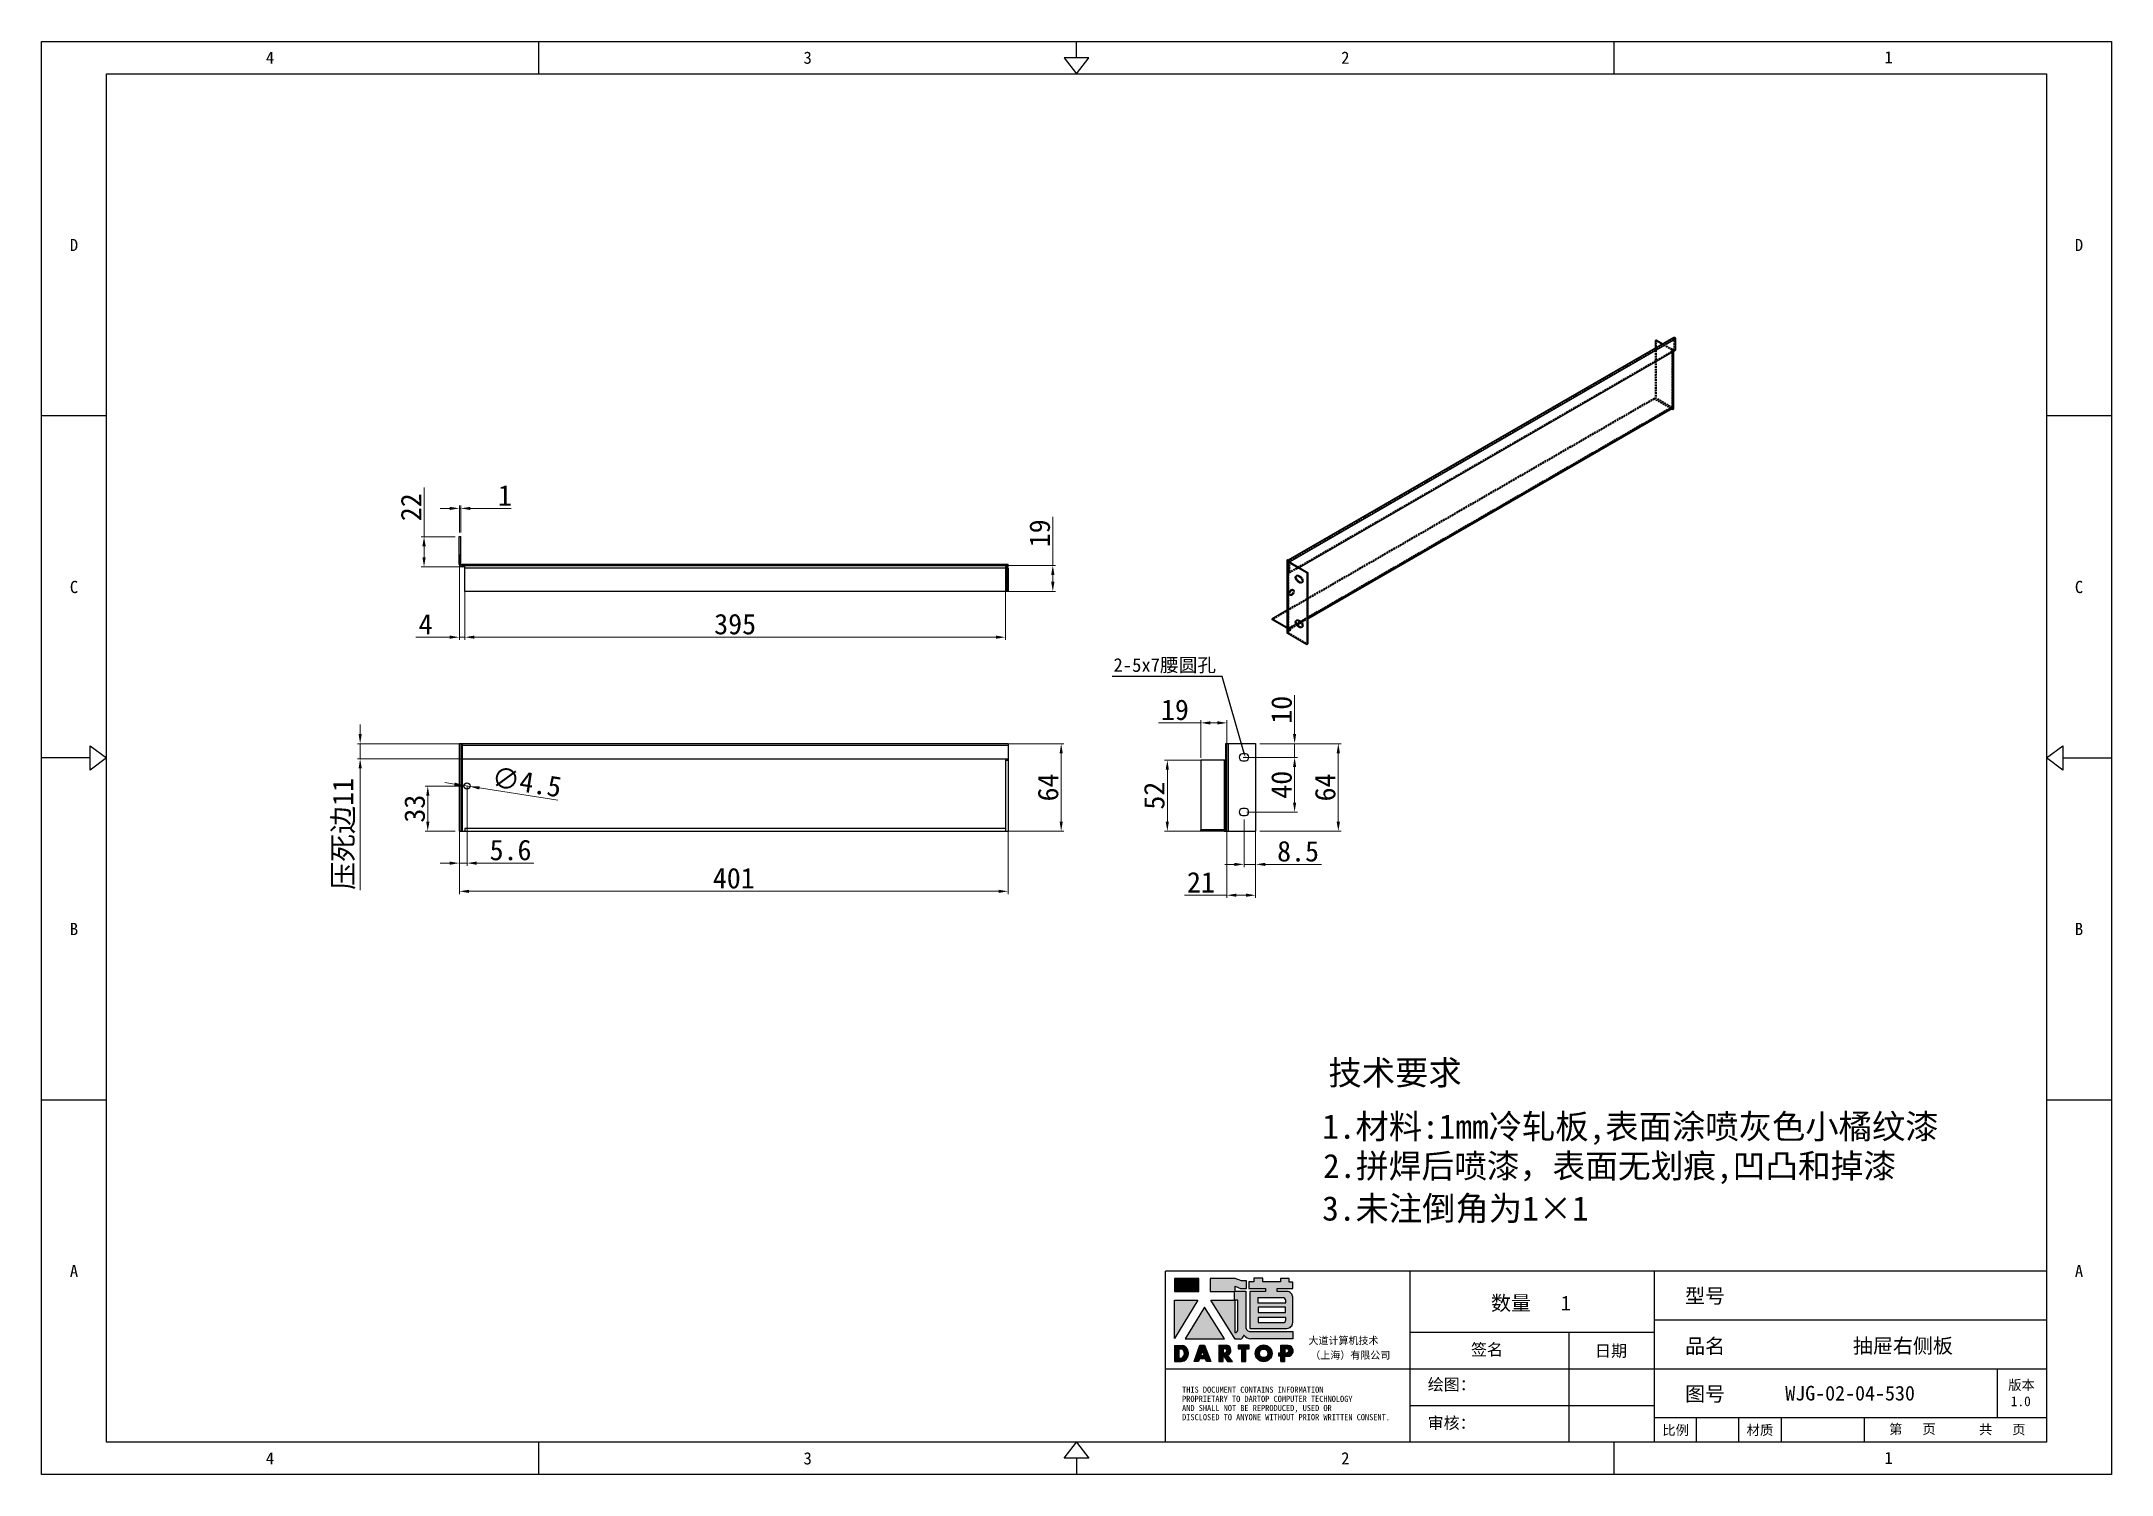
# Model space of a CAD drawing. Header units: millimetres. Extents: x 10653 to 40244, y 19163 to 29561.
# Drawn here: x 35261 to 36773, y 19564 to 20612 of the extents above; entities that cross this region are included whole.
import ezdxf
from ezdxf import colors
from ezdxf.entities.mleader import LeaderData, LeaderLine
from ezdxf.enums import TextEntityAlignment as Align
from ezdxf.math import Vec2, Vec3

# ---------------------------------------------------------------- set-up
doc = ezdxf.new("R2010")
doc.units = ezdxf.units.MM
doc.header["$PDSIZE"] = -1
doc.linetypes.add('HIDDEN', pattern=[1.905, 1.27, -0.635])
for name, color, linetype in [('02___PRT_ALL_AXES', 7, 'Continuous'), ('4', 7, 'Continuous'), ('DEFAULT_2', 8, 'HIDDEN'), ('print', 30, 'Continuous')]:
    doc.layers.add(name, color=color, linetype=linetype)
doc.layers.add('dim', color=2, linetype='Continuous', lineweight=9)
doc.styles.add('Dartop', font='')
doc.styles.add('hzHT', font='simhei.ttf')
doc.styles.get('Dartop').set_extended_font_data('FangSong_GB2312')
doc.dimstyles.new('3', dxfattribs={"dimtxt": 15, "dimasz": 7, "dimexe": 2, "dimexo": 3, "dimgap": 2, "dimtad": 1, "dimzin": 9, "dimdsep": 46, "dimtxsty": 'Standard', "dimcen": 1, "dimadec": 1, "dimazin": 2, "dimtfac": 0.5, "dimtmove": 0, "dimatfit": 3, "dimfxl": 0, "dimtolj": 1, "dimlwd": 9, "dimlwe": 9, "dimarcsym": 0})

msp = doc.modelspace()

# ---------------------------------------------------------------- texts
at = {"color": 0}
for s, height, style, p in [('4', 8.928, 'Dartop', (35427.632, 20599.727)), ('3', 8.928, 'Dartop', (35820.485, 20599.727)), ('2', 8.928, 'Dartop', (36213.338, 20599.727)), ('1', 8.928, 'Dartop', (36610.26, 20600.01)), ('D', 8.928, 'Dartop', (35284.431, 20462.824)), ('D', 8.928, 'Dartop', (36749.392, 20462.824)), ('C', 8.928, 'Dartop', (35284.431, 20212.827)), ('C', 8.928, 'Dartop', (36749.392, 20212.827)), ('B', 8.928, 'Dartop', (35284.431, 19962.829)), ('B', 8.928, 'Dartop', (36749.392, 19962.829)), ('A', 8.928, 'Dartop', (35284.431, 19712.832)), ('A', 8.928, 'Dartop', (36749.392, 19712.832)), ('数量   1', 10.7142, 'hzHT', (36348.904, 19689.418)), ('型号', 10.7142, 'hzHT', (36476.207, 19694.663)), ('品名', 10.7142, 'hzHT', (36476.207, 19657.995)), ('抽屉右侧板', 10.7142, 'hzHT', (36620.746, 19658.196)), ('签名', 8.5713, 'hzHT', (36316.818, 19655.378)), ('日期', 8.5713, 'hzHT', (36407.451, 19654.499)), ('版本', 7.1428, 'hzHT', (36707.382, 19629.552)), ('图号', 10.7142, 'hzHT', (36476.207, 19623.082)), ('WJG-02-04-530', 10.71417, 'hzHT', (36582.13, 19623.548)), ('1.0', 7.1428, 'hzHT', (36706.845, 19617.622)), ('比例', 7.1428, 'hzHT', (36454.655, 19596.576)), ('材质', 7.1428, 'hzHT', (36516.275, 19596.576)), ('第   页', 7.1428, 'hzHT', (36627.668, 19597.317)), ('共   页', 7.1428, 'hzHT', (36693.281, 19597.056)), ('4', 8.928, 'Dartop', (35427.632, 19575.929)), ('3', 8.928, 'Dartop', (35820.485, 19575.929)), ('2', 8.928, 'Dartop', (36213.338, 19575.929)), ('1', 8.928, 'Dartop', (36610.26, 19576.212))]:
    msp.add_text(s, height=height, dxfattribs=dict(at, style=style)).set_placement(p, align=Align.MIDDLE_CENTER)
at = {"color": 0, "style": 'hzHT'}
msp.add_text('技术要求', height=17.857, dxfattribs=at).set_placement((36249.667, 19866.747), align=Align.TOP_CENTER)
for s, height, p in [('1.材料:1mm冷轧板,表面涂喷灰色小橘纹漆 ', 17.85695, (36196.45, 19827.404)), ('2.拼焊后喷漆，表面无划痕,凹凸和掉漆', 17.54367, (36197.192, 19798.425)), ('3.未注倒角为1×1', 17.857, (36196.45, 19767.554))]:
    msp.add_text(s, height=height, dxfattribs=at).set_placement(p, align=Align.TOP_LEFT)
for s, height, p in [('绘图：', 8.5713, (36273.548, 19625.619)), ('THIS DOCUMENT CONTAINS INFORMATION', 4.46424, (36094.062, 19623.86)), ('PROPRIETARY TO DARTOP COMPUTER TECHNOLOGY', 4.46424, (36094.062, 19617.164)), ('AND SHALL NOT BE REPRODUCED, USED OR', 4.46424, (36094.062, 19610.467)), ('DISCLOSED TO ANYONE WITHOUT PRIOR WRITTEN CONSENT.', 4.46424, (36094.062, 19603.771)), ('审核：', 8.5713, (36273.442, 19597.492))]:
    msp.add_text(s, height=height, dxfattribs=at).set_placement(p)
at = {"layer": '4', "color": 0, "style": 'hzHT'}
for s, p in [('大道计算机技术', (36186.395, 19659.318)), ('（上海）有限公司', (36187.743, 19648.641))]:
    msp.add_text(s, height=5.3571, dxfattribs=at).set_placement(p)

# ---------------------------------------------------------------- blocks, each defined once
blk = doc.blocks.new('dadao')
for p, q in [((48, 19.2), (44.9, 10.4)), ((44.9, 10.4), (51.2, 10.4)), ((51.2, 10.4), (48, 19.2))]:
    blk.add_line(p, q)
for points in [[(41.8, 121.6), (41.8, 143.7), (-0.4, 143.7), (-0.4, 121.6), (41.8, 121.6)], [(104.8, 122), (104.8, 130.3), (114.1, 126.3), (124.2, 126.3), (124.2, 139.6), (115.9, 139.6), (105.1, 143.9), (61.5, 143.9)], [(61.7, 144), (61.7, 121.3), (103.9, 121.3)], [(113.4, 38.7), (105.1, 38.7), (63, 106.5), (103.9, 106.5), (103.9, 120.9), (103.9, 121.3)], [(109.7, 53.6), (109.7, 106.2), (104.3, 106.2), (104.3, 50.4), (106.6, 50.4)], [(144.6, 94.4), (144.6, 84.8), (192, 84.8), (192, 94.1), (144.9, 94.1)], [(120.2, 45), (119.5, 45), (119.5, 44.6)], [(0, 28), (0, 0), (11.8, 0)], [(0.1, 28), (14, 28)], [(7.1, 21.8), (7.1, 6.1), (12, 6.1)], [(7.1, 21.8), (11.4, 21.8)], [(76.8, 28.2), (76.8, 0), (84.1, 0), (84.1, 11.1), (91.6, -0.1), (100.3, -0.1), (91.7, 11.1)], [(76.8, 28.2), (90.6, 28.2)], [(84, 22.7), (84, 15.3), (87.2, 15.3)], [(84, 22.7), (87.3, 22.7)], [(183.7, 0), (183.7, 9.6), (180.6, 9.6), (180.6, 14.9), (183.8, 14.9), (183.8, 28.1), (196.1, 28.1), (196.5, 28.1)], [(183.7, 0), (190.9, 0), (190.9, 9.6), (198.8, 9.6)], [(194.9, 22.3), (190.8, 22.3), (190.8, 15), (194.4, 15)]]:
    blk.add_lwpolyline(points)
blk.add_lwpolyline([(137.1, 144.2), (137.1, 137.9), (128.3, 137.9), (128.3, 126.5), (157.3, 126.5), (157.3, 121.5), (130.3, 121.5), (130.3, 57.5), (194.4, 57.5, 0.414214), (204.4, 67.5), (204.4, 111.3, 0.414214), (194.4, 121.3), (177.5, 121.3), (177.5, 126.3), (204.7, 126.3), (204.7, 137.7), (198.2, 137.7), (198.2, 143.9), (183.3, 143.9), (183.3, 138), (153, 138), (153, 144.2), (137.1, 144.2)], format="xyb", close=True)
for points in [[(104.8, 122), (123.4, 122), (123.4, 60, 0.414214), (131.4, 52), (204.8, 52), (204.8, 39.1), (131.7, 39.1)], [(144.3, 110.8), (144.3, 101.8), (192.3, 101.8), (192.3, 105.5, 0.414214), (187.3, 110.5), (144.3, 110.5)], [(144.6, 77), (144.6, 67.5), (187.6, 67.5, 0.414214), (192.6, 72.5), (192.6, 76.4), (144.6, 76.4)]]:
    blk.add_lwpolyline(points, format="xyb")
for points in [[(-0.3, 106.2), (40.4, 106.2), (-0.3, 39.7), (-0.3, 106.2)], [(51.7, 94.1), (18.4, 39.3), (86.2, 39.3)], [(43.8, 28.2), (51.8, 28.2), (62.6, -0.1), (55, -0.1), (53.2, 5), (42.9, 5), (41.1, 0), (33.6, 0)], [(110, 28.1), (110, 21.9), (116, 21.9), (116, -0.1), (123.2, -0.1), (123.2, 22), (129.2, 22), (129.2, 28.1), (110, 28.1)]]:
    blk.add_lwpolyline(points, close=True)
for radius in [14.5, 7.44]:
    blk.add_circle((154.2, 14.2), radius)
for centre, radius, start, end in [((99.2, 60.7), 12.6, 305.6399, 325.969), ((111.6, 46.7), 8.19, 282.9811, 347.6627), ((136, 61.7), 22.9, 226.7358, 259.3209), ((8.5, 13.9), 8.49, 294.2143, 69.7177), ((9.6, 14.2), 14.4, 278.6604, 72.3203), ((86.4, 19), 3.8, 282.527, 76.7196), ((88.6, 19.4), 8.95, 290.6073, 77.2124), ((193.7, 18.7), 3.8, 280.9891, 72.5513), ((195.7, 18.6), 9.51, 288.8959, 85.2442)]:
    blk.add_arc(centre, radius, start, end)
blk = doc.blocks.new('*D311')
at = {"layer": 'Defpoints', "color": 0, "lineweight": 9, "transparency": 16777216}
for p in [(35570, 20217.8), (35965, 20221.2), (35965, 20176.1)]:
    blk.add_point(p, dxfattribs=at)
at = {"layer": 'dim', "color": 0, "lineweight": 9, "transparency": 16777216}
for p, q in [((35570, 20214.8), (35570, 20174.1)), ((35965, 20218.2), (35965, 20174.1)), ((35577, 20176.1), (35958, 20176.1))]:
    blk.add_line(p, q, dxfattribs=at)
for points in [[(35577, 20177.3), (35577, 20175), (35570, 20176.1)], [(35958, 20177.3), (35958, 20175), (35965, 20176.1)]]:
    blk.add_solid(points, dxfattribs=at)
at = {"layer": 'dim', "color": 0, "lineweight": 9, "transparency": 16777216, "insert": (35767.5, 20185.6), "char_height": 15, "attachment_point": 5}
blk.add_mtext('\\A1;395', dxfattribs=at)
blk = doc.blocks.new('*D312')
at = {"layer": 'Defpoints', "color": 0, "lineweight": 9, "transparency": 16777216}
for p in [(35566, 20239.6), (35570, 20217.8), (35570, 20176.1)]:
    blk.add_point(p, dxfattribs=at)
at = {"layer": 'dim', "color": 0, "lineweight": 9, "transparency": 16777216}
for p, q in [((35566, 20236.6), (35566, 20174.1)), ((35570, 20214.8), (35570, 20174.1)), ((35559, 20176.1), (35534.3, 20176.1)), ((35570, 20176.1), (35566, 20176.1)), ((35577, 20176.1), (35584, 20176.1))]:
    blk.add_line(p, q, dxfattribs=at)
for points in [[(35559, 20177.3), (35559, 20175), (35566, 20176.1)], [(35577, 20177.3), (35577, 20175), (35570, 20176.1)]]:
    blk.add_solid(points, dxfattribs=at)
at = {"layer": 'dim', "color": 0, "lineweight": 9, "transparency": 16777216, "insert": (35541.3, 20185.6), "char_height": 15, "attachment_point": 5}
blk.add_mtext('\\A1;4', dxfattribs=at)
blk = doc.blocks.new('*D313')
at = {"layer": 'Defpoints', "color": 0, "lineweight": 9, "transparency": 16777216}
for p in [(35962.1, 20228.6), (35999.6, 20228.6), (35956.3, 20209.6)]:
    blk.add_point(p, dxfattribs=at)
at = {"layer": 'dim', "color": 0, "lineweight": 9, "transparency": 16777216}
for p, q in [((35999.6, 20228.6), (35999.6, 20264.1)), ((35965.1, 20228.6), (36001.6, 20228.6)), ((35959.3, 20209.6), (36001.6, 20209.6)), ((35999.6, 20216.6), (35999.6, 20221.6))]:
    blk.add_line(p, q, dxfattribs=at)
for points in [[(35998.4, 20221.6), (36000.8, 20221.6), (35999.6, 20228.6)], [(35998.4, 20216.6), (36000.8, 20216.6), (35999.6, 20209.6)]]:
    blk.add_solid(points, dxfattribs=at)
at = {"layer": 'dim', "color": 0, "lineweight": 9, "transparency": 16777216, "insert": (35990.1, 20252.1), "char_height": 15, "attachment_point": 5, "rotation": 90}
blk.add_mtext('\\A1;19', dxfattribs=at)
blk = doc.blocks.new('*D314')
at = {"layer": 'Defpoints', "color": 0, "lineweight": 9, "transparency": 16777216}
for p in [(35566, 20249.6), (35540.2, 20227.6), (35570, 20227.6)]:
    blk.add_point(p, dxfattribs=at)
at = {"layer": 'dim', "color": 0, "lineweight": 9, "transparency": 16777216}
for p, q in [((35540.2, 20249.6), (35540.2, 20285.6)), ((35563, 20249.6), (35538.2, 20249.6)), ((35540.2, 20234.6), (35540.2, 20242.6)), ((35567, 20227.6), (35538.2, 20227.6))]:
    blk.add_line(p, q, dxfattribs=at)
for points in [[(35539, 20242.6), (35541.4, 20242.6), (35540.2, 20249.6)], [(35539, 20234.6), (35541.4, 20234.6), (35540.2, 20227.6)]]:
    blk.add_solid(points, dxfattribs=at)
at = {"layer": 'dim', "color": 0, "lineweight": 9, "transparency": 16777216, "insert": (35530.7, 20271.1), "char_height": 15, "attachment_point": 5, "rotation": 90}
blk.add_mtext('\\A1;22', dxfattribs=at)
blk = doc.blocks.new('*D315')
at = {"layer": 'Defpoints', "color": 0, "lineweight": 9, "transparency": 16777216}
for p in [(35566, 20270.3), (35566, 20249.6), (35567, 20249.6)]:
    blk.add_point(p, dxfattribs=at)
at = {"layer": 'dim', "color": 0, "lineweight": 9, "transparency": 16777216}
for p, q in [((35559, 20270.3), (35552, 20270.3)), ((35566, 20252.6), (35566, 20272.3)), ((35566, 20270.3), (35567, 20270.3)), ((35567, 20252.6), (35567, 20272.3)), ((35574, 20270.3), (35603.8, 20270.3))]:
    blk.add_line(p, q, dxfattribs=at)
for points in [[(35559, 20271.4), (35559, 20269.1), (35566, 20270.3)], [(35574, 20271.4), (35574, 20269.1), (35567, 20270.3)]]:
    blk.add_solid(points, dxfattribs=at)
at = {"layer": 'dim', "color": 0, "lineweight": 9, "transparency": 16777216, "insert": (35599.3, 20279.8), "char_height": 15, "attachment_point": 5}
blk.add_mtext('\\A1;1', dxfattribs=at)
blk = doc.blocks.new('*D316')
at = {"layer": 'Defpoints', "color": 0, "lineweight": 9, "transparency": 16777216}
for p in [(35569.4, 20067.7), (35573.8, 20067)]:
    blk.add_point(p, dxfattribs=at)
at = {"layer": 'dim', "color": 0, "lineweight": 9, "transparency": 16777216}
for p, q in [((35562.4, 20068.7), (35555.5, 20069.8)), ((35569.4, 20067.7), (35573.8, 20067)), ((35637.9, 20057.1), (35580.7, 20065.9))]:
    blk.add_line(p, q, dxfattribs=at)
for points in [[(35562.6, 20069.9), (35562.3, 20067.6), (35569.4, 20067.7)], [(35580.9, 20067.1), (35580.5, 20064.8), (35573.8, 20067)]]:
    blk.add_solid(points, dxfattribs=at)
at = {"layer": 'dim', "color": 0, "lineweight": 9, "transparency": 16777216, "insert": (35615.2, 20070.2), "char_height": 15, "attachment_point": 5, "rotation": 351.2075}
blk.add_mtext('\\A1;∅4.5', dxfattribs=at)
blk = doc.blocks.new('*D317')
at = {"layer": 'Defpoints', "color": 0, "lineweight": 9, "transparency": 16777216}
for p in [(35493.5, 20098.3), (35778.6, 20087.3), (35778.8, 20098.3)]:
    blk.add_point(p, dxfattribs=at)
at = {"layer": 'dim', "color": 0, "lineweight": 9, "transparency": 16777216}
for p, q in [((35493.5, 20105.3), (35493.5, 20112.3)), ((35775.8, 20098.3), (35491.5, 20098.3)), ((35775.6, 20087.3), (35491.5, 20087.3)), ((35493.5, 20098.3), (35493.5, 20087.3)), ((35493.5, 20080.3), (35493.5, 19991.2))]:
    blk.add_line(p, q, dxfattribs=at)
for points in [[(35492.4, 20105.3), (35494.7, 20105.3), (35493.5, 20098.3)], [(35492.4, 20080.3), (35494.7, 20080.3), (35493.5, 20087.3)]]:
    blk.add_solid(points, dxfattribs=at)
at = {"layer": 'dim', "color": 0, "lineweight": 9, "transparency": 16777216, "insert": (35481.8, 20032.3), "char_height": 15, "attachment_point": 5, "rotation": 90}
blk.add_mtext('\\A1;{\\fSimSun|b0|i0|c134|p2;压死边}11', dxfattribs=at)
blk = doc.blocks.new('*D318')
at = {"layer": 'Defpoints', "color": 0, "lineweight": 9, "transparency": 16777216}
for p in [(35566, 20069.8), (35571.6, 20070.5), (35566, 20011)]:
    blk.add_point(p, dxfattribs=at)
at = {"layer": 'dim', "color": 0, "lineweight": 9, "transparency": 16777216}
for p, q in [((35566, 20066.8), (35566, 20009)), ((35571.6, 20067.5), (35571.6, 20009)), ((35559, 20011), (35552, 20011)), ((35566, 20011), (35571.6, 20011)), ((35578.6, 20011), (35620.4, 20011))]:
    blk.add_line(p, q, dxfattribs=at)
for points in [[(35559, 20012.1), (35559, 20009.8), (35566, 20011)], [(35578.6, 20012.1), (35578.6, 20009.8), (35571.6, 20011)]]:
    blk.add_solid(points, dxfattribs=at)
at = {"layer": 'dim', "color": 0, "lineweight": 9, "transparency": 16777216, "insert": (35603.4, 20020.5), "char_height": 15, "attachment_point": 5}
blk.add_mtext('\\A1;5.6', dxfattribs=at)
blk = doc.blocks.new('*D319')
at = {"layer": 'Defpoints', "color": 0, "lineweight": 9, "transparency": 16777216}
for p in [(35571.6, 20067.3), (35542.9, 20034.3), (35566, 20034.3)]:
    blk.add_point(p, dxfattribs=at)
at = {"layer": 'dim', "color": 0, "lineweight": 9, "transparency": 16777216}
for p, q in [((35568.6, 20067.3), (35540.9, 20067.3)), ((35542.9, 20060.3), (35542.9, 20041.3)), ((35563, 20034.3), (35540.9, 20034.3))]:
    blk.add_line(p, q, dxfattribs=at)
for points in [[(35541.8, 20060.3), (35544.1, 20060.3), (35542.9, 20067.3)], [(35541.8, 20041.3), (35544.1, 20041.3), (35542.9, 20034.3)]]:
    blk.add_solid(points, dxfattribs=at)
at = {"layer": 'dim', "color": 0, "lineweight": 9, "transparency": 16777216, "insert": (35533.4, 20050.8), "char_height": 15, "attachment_point": 5, "rotation": 90}
blk.add_mtext('\\A1;33', dxfattribs=at)
blk = doc.blocks.new('*D320')
at = {"layer": 'Defpoints', "color": 0, "lineweight": 9, "transparency": 16777216}
for p in [(35566, 20043), (35967, 20043), (35967, 19990.4)]:
    blk.add_point(p, dxfattribs=at)
at = {"layer": 'dim', "color": 0, "lineweight": 9, "transparency": 16777216}
for p, q in [((35566, 20040), (35566, 19988.4)), ((35967, 20040), (35967, 19988.4)), ((35573, 19990.4), (35960, 19990.4))]:
    blk.add_line(p, q, dxfattribs=at)
for points in [[(35573, 19991.5), (35573, 19989.2), (35566, 19990.4)], [(35960, 19991.5), (35960, 19989.2), (35967, 19990.4)]]:
    blk.add_solid(points, dxfattribs=at)
at = {"layer": 'dim', "color": 0, "lineweight": 9, "transparency": 16777216, "insert": (35766.5, 19999.9), "char_height": 15, "attachment_point": 5}
blk.add_mtext('\\A1;401', dxfattribs=at)
blk = doc.blocks.new('*D321')
at = {"layer": 'Defpoints', "color": 0, "lineweight": 9, "transparency": 16777216}
for p in [(35952.3, 20098.3), (36005.7, 20098.3), (35955.4, 20034.3)]:
    blk.add_point(p, dxfattribs=at)
at = {"layer": 'dim', "color": 0, "lineweight": 9, "transparency": 16777216}
for p, q in [((35955.3, 20098.3), (36007.7, 20098.3)), ((36005.7, 20041.3), (36005.7, 20091.3)), ((35958.4, 20034.3), (36007.7, 20034.3))]:
    blk.add_line(p, q, dxfattribs=at)
for points in [[(36004.6, 20091.3), (36006.9, 20091.3), (36005.7, 20098.3)], [(36004.6, 20041.3), (36006.9, 20041.3), (36005.7, 20034.3)]]:
    blk.add_solid(points, dxfattribs=at)
at = {"layer": 'dim', "color": 0, "lineweight": 9, "transparency": 16777216, "insert": (35996.2, 20066.3), "char_height": 15, "attachment_point": 5, "rotation": 90}
blk.add_mtext('\\A1;64', dxfattribs=at)
blk = doc.blocks.new('*D322')
at = {"layer": 'Defpoints', "color": 0, "lineweight": 9, "transparency": 16777216}
for p in [(36126.8, 20113.5), (36107.8, 20084.9), (36126.8, 20045.4)]:
    blk.add_point(p, dxfattribs=at)
at = {"layer": 'dim', "color": 0, "lineweight": 9, "transparency": 16777216}
for p, q in [((36107.8, 20113.5), (36076.8, 20113.5)), ((36107.8, 20087.9), (36107.8, 20115.5)), ((36119.8, 20113.5), (36114.8, 20113.5)), ((36126.8, 20048.4), (36126.8, 20115.5))]:
    blk.add_line(p, q, dxfattribs=at)
for points in [[(36114.8, 20114.7), (36114.8, 20112.3), (36107.8, 20113.5)], [(36119.8, 20114.7), (36119.8, 20112.3), (36126.8, 20113.5)]]:
    blk.add_solid(points, dxfattribs=at)
at = {"layer": 'dim', "color": 0, "lineweight": 9, "transparency": 16777216, "insert": (36088.8, 20123), "char_height": 15, "attachment_point": 5}
blk.add_mtext('\\A1;19', dxfattribs=at)
blk = doc.blocks.new('*D323')
at = {"layer": 'Defpoints', "color": 0, "lineweight": 9, "transparency": 16777216}
for p in [(36126.8, 20059.5), (36147.8, 20053.7), (36126.8, 19987.5)]:
    blk.add_point(p, dxfattribs=at)
at = {"layer": 'dim', "color": 0, "lineweight": 9, "transparency": 16777216}
for p, q in [((36126.8, 20056.5), (36126.8, 19985.5)), ((36147.8, 20050.7), (36147.8, 19985.5)), ((36126.8, 19987.5), (36095.8, 19987.5)), ((36140.8, 19987.5), (36133.8, 19987.5))]:
    blk.add_line(p, q, dxfattribs=at)
for points in [[(36133.8, 19988.7), (36133.8, 19986.4), (36126.8, 19987.5)], [(36140.8, 19988.7), (36140.8, 19986.4), (36147.8, 19987.5)]]:
    blk.add_solid(points, dxfattribs=at)
at = {"layer": 'dim', "color": 0, "lineweight": 9, "transparency": 16777216, "insert": (36107.8, 19997), "char_height": 15, "attachment_point": 5}
blk.add_mtext('\\A1;21', dxfattribs=at)
blk = doc.blocks.new('*D324')
at = {"layer": 'Defpoints', "color": 0, "lineweight": 9, "transparency": 16777216}
for p in [(36083.3, 20086.3), (36114.6, 20086.3), (36114.6, 20034.3)]:
    blk.add_point(p, dxfattribs=at)
at = {"layer": 'dim', "color": 0, "lineweight": 9, "transparency": 16777216}
for p, q in [((36111.6, 20086.3), (36081.3, 20086.3)), ((36083.3, 20041.3), (36083.3, 20079.3)), ((36111.6, 20034.3), (36081.3, 20034.3))]:
    blk.add_line(p, q, dxfattribs=at)
for points in [[(36082.1, 20079.3), (36084.4, 20079.3), (36083.3, 20086.3)], [(36082.1, 20041.3), (36084.4, 20041.3), (36083.3, 20034.3)]]:
    blk.add_solid(points, dxfattribs=at)
at = {"layer": 'dim', "color": 0, "lineweight": 9, "transparency": 16777216, "insert": (36073.8, 20060.3), "char_height": 15, "attachment_point": 5, "rotation": 90}
blk.add_mtext('\\A1;52', dxfattribs=at)
blk = doc.blocks.new('*D325')
at = {"layer": 'Defpoints', "color": 0, "lineweight": 9, "transparency": 16777216}
for p in [(36135.8, 20088.3), (36147.8, 20098.3), (36176.3, 20098.3)]:
    blk.add_point(p, dxfattribs=at)
at = {"layer": 'dim', "color": 0, "lineweight": 9, "transparency": 16777216}
for p, q in [((36176.3, 20105.3), (36176.3, 20133.8)), ((36138.8, 20088.3), (36178.3, 20088.3)), ((36150.8, 20098.3), (36178.3, 20098.3)), ((36176.3, 20088.3), (36176.3, 20098.3)), ((36176.3, 20081.3), (36176.3, 20074.3))]:
    blk.add_line(p, q, dxfattribs=at)
for points in [[(36175.1, 20105.3), (36177.4, 20105.3), (36176.3, 20098.3)], [(36175.1, 20081.3), (36177.4, 20081.3), (36176.3, 20088.3)]]:
    blk.add_solid(points, dxfattribs=at)
at = {"layer": 'dim', "color": 0, "lineweight": 9, "transparency": 16777216, "insert": (36166.8, 20123.1), "char_height": 15, "attachment_point": 5, "rotation": 90}
blk.add_mtext('\\A1;10', dxfattribs=at)
blk = doc.blocks.new('*D326')
at = {"layer": 'Defpoints', "color": 0, "lineweight": 9, "transparency": 16777216}
for p in [(36138.8, 20088.3), (36138.3, 20048.3), (36176.3, 20048.3)]:
    blk.add_point(p, dxfattribs=at)
at = {"layer": 'dim', "color": 0, "lineweight": 9, "transparency": 16777216}
for p, q in [((36141.8, 20088.3), (36178.3, 20088.3)), ((36176.3, 20081.3), (36176.3, 20055.3)), ((36141.3, 20048.3), (36178.3, 20048.3))]:
    blk.add_line(p, q, dxfattribs=at)
for points in [[(36175.1, 20081.3), (36177.4, 20081.3), (36176.3, 20088.3)], [(36175.1, 20055.3), (36177.4, 20055.3), (36176.3, 20048.3)]]:
    blk.add_solid(points, dxfattribs=at)
at = {"layer": 'dim', "color": 0, "lineweight": 9, "transparency": 16777216, "insert": (36166.8, 20068.3), "char_height": 15, "attachment_point": 5, "rotation": 90}
blk.add_mtext('\\A1;40', dxfattribs=at)
blk = doc.blocks.new('*D327')
at = {"layer": 'Defpoints', "color": 0, "lineweight": 9, "transparency": 16777216}
for p in [(36147.8, 20098.3), (36208.2, 20098.3), (36147.8, 20034.3)]:
    blk.add_point(p, dxfattribs=at)
at = {"layer": 'dim', "color": 0, "lineweight": 9, "transparency": 16777216}
for p, q in [((36150.8, 20098.3), (36210.2, 20098.3)), ((36208.2, 20041.3), (36208.2, 20091.3)), ((36150.8, 20034.3), (36210.2, 20034.3))]:
    blk.add_line(p, q, dxfattribs=at)
for points in [[(36207, 20091.3), (36209.4, 20091.3), (36208.2, 20098.3)], [(36207, 20041.3), (36209.4, 20041.3), (36208.2, 20034.3)]]:
    blk.add_solid(points, dxfattribs=at)
at = {"layer": 'dim', "color": 0, "lineweight": 9, "transparency": 16777216, "insert": (36198.7, 20066.3), "char_height": 15, "attachment_point": 5, "rotation": 90}
blk.add_mtext('\\A1;64', dxfattribs=at)
blk = doc.blocks.new('*D328')
at = {"layer": 'Defpoints', "color": 0, "lineweight": 9, "transparency": 16777216}
for p in [(36139.3, 20045.8), (36147.8, 20043.5), (36147.8, 20010.1)]:
    blk.add_point(p, dxfattribs=at)
at = {"layer": 'dim', "color": 0, "lineweight": 9, "transparency": 16777216}
for p, q in [((36139.3, 20042.8), (36139.3, 20008.1)), ((36147.8, 20040.5), (36147.8, 20008.1)), ((36132.3, 20010.1), (36125.3, 20010.1)), ((36139.3, 20010.1), (36147.8, 20010.1)), ((36154.8, 20010.1), (36195.8, 20010.1))]:
    blk.add_line(p, q, dxfattribs=at)
for points in [[(36132.3, 20011.2), (36132.3, 20008.9), (36139.3, 20010.1)], [(36154.8, 20011.2), (36154.8, 20008.9), (36147.8, 20010.1)]]:
    blk.add_solid(points, dxfattribs=at)
at = {"layer": 'dim', "color": 0, "lineweight": 9, "transparency": 16777216, "insert": (36178.8, 20019.6), "char_height": 15, "attachment_point": 5}
blk.add_mtext('\\A1;8.5', dxfattribs=at)

# ---------------------------------------------------------------- dimensions: what is measured, and where the dimension line sits
at = {"layer": 'dim', "lineweight": 9}
for base, p1, p2, picture, middle in [((35540.188, 20227.613), (35565.977, 20249.613), (35569.977, 20227.613), '*D314', (35540.188, 20271.113)), ((35999.602, 20228.613), (35956.285, 20209.613), (35962.067, 20228.613), '*D313', (35999.602, 20252.079))]:
    dim = msp.add_linear_dim(base=base, p1=p1, p2=p2, angle=90, dimstyle='3', dxfattribs=at)
    dim.commit()
    dim.dimension.update_dxf_attribs({"geometry": picture, "text_midpoint": middle, "dimtype": 160})
for base, p1, p2, picture, middle in [((35565.977, 20270.252), (35566.977, 20249.613), (35565.977, 20249.613), '*D315', (35599.292, 20270.252)), ((35569.977, 20176.117), (35565.977, 20239.613), (35569.977, 20217.829), '*D312', (35541.273, 20176.117)), ((36126.781, 20113.503), (36107.781, 20084.869), (36126.781, 20045.379), '*D322', (36088.781, 20113.503)), ((35565.977, 20010.955), (35571.577, 20070.45), (35565.977, 20069.751), '*D318', (35603.38, 20010.955))]:
    dim = msp.add_linear_dim(base=base, p1=p1, p2=p2, dimstyle='3', dxfattribs=at)
    dim.commit()
    dim.dimension.update_dxf_attribs({"geometry": picture, "text_midpoint": middle, "dimtype": 160})
for base, p1, p2, picture, middle in [((35964.977, 20176.117), (35569.977, 20217.829), (35964.977, 20221.157), '*D311', (35767.477, 20185.617)), ((36126.781, 19987.521), (36147.781, 20053.683), (36126.781, 20059.459), '*D323', (36107.781, 19997.021)), ((35966.977, 19990.357), (35565.977, 20043.017), (35966.977, 20043.017), '*D320', (35766.477, 19999.857)), ((36147.781, 20010.076), (36139.281, 20045.82), (36147.781, 20043.543), '*D328', (36178.781, 20019.576))]:
    dim = msp.add_linear_dim(base=base, p1=p1, p2=p2, dimstyle='3', dxfattribs=at)
    dim.commit()
    dim.dimension.update_dxf_attribs({"geometry": picture, "text_midpoint": middle})
for base, p1, p2, picture, middle in [((36176.253, 20098.32), (36135.781, 20088.32), (36147.781, 20098.32), '*D325', (36166.753, 20123.07)), ((36005.718, 20098.32), (35955.356, 20034.32), (35952.292, 20098.32), '*D321', (35996.218, 20066.32)), ((36176.253, 20048.32), (36138.781, 20088.32), (36138.281, 20048.32), '*D326', (36166.753, 20068.32)), ((36208.184, 20098.32), (36147.781, 20034.32), (36147.781, 20098.32), '*D327', (36198.684, 20066.32)), ((36083.255, 20086.32), (36114.611, 20034.32), (36114.611, 20086.32), '*D324', (36073.755, 20060.32)), ((35542.926, 20034.32), (35571.577, 20067.32), (35565.977, 20034.32), '*D319', (35533.426, 20050.82))]:
    dim = msp.add_linear_dim(base=base, p1=p1, p2=p2, angle=90, dimstyle='3', dxfattribs=at)
    dim.commit()
    dim.dimension.update_dxf_attribs({"geometry": picture, "text_midpoint": middle})
dim = msp.add_linear_dim(base=(35493.536, 20098.32), p1=(35778.647, 20087.32), p2=(35778.8, 20098.32), angle=90, text='{\\fSimSun|b0|i0|c134|p2;压死边}<>', dimstyle='3', dxfattribs=at)
dim.commit()
dim.dimension.update_dxf_attribs({"geometry": '*D317', "text_midpoint": (35493.536, 20032.278), "dimtype": 160})
dim = msp.add_diameter_dim_2p(p1=(35569.353, 20067.664), p2=(35573.8, 20066.976), dimstyle='3', dxfattribs=at)
dim.commit()
dim.dimension.update_dxf_attribs({"geometry": '*D316', "text_midpoint": (35613.698, 20060.805), "dimtype": 163})

# ---------------------------------------------------------------- hatches: boundary and pattern name
for points in [[(36106.217, 19707.303), (36088.408, 19707.303), (36088.408, 19697.998), (36106.217, 19697.998)], [(36105.644, 19691.488), (36088.456, 19691.488), (36088.456, 19663.425)], [(36110.408, 19686.395), (36096.358, 19663.238), (36124.968, 19663.238)], [(36143.134, 19658.5), (36135.004, 19658.5), (36135.004, 19655.92), (36137.54, 19655.92), (36137.54, 19646.624), (36140.578, 19646.624), (36140.578, 19655.926), (36143.134, 19655.926)]]:
    msp.add_hatch(color=0).paths.add_polyline_path(points)
h = msp.add_hatch(color=0)
h.paths.add_polyline_path([(36132.831, 19701.648), (36136.762, 19699.95), (36141.011, 19699.95), (36141.011, 19705.574), (36137.505, 19705.574), (36132.937, 19707.378), (36114.632, 19707.378), (36114.632, 19697.866), (36132.443, 19697.866), (36132.443, 19697.674), (36132.443, 19691.594), (36115.172, 19691.594), (36132.936, 19663.005), (36136.454, 19663.005, 0.27937482), (36139.022, 19665.503), (36139.022, 19665.634), (36139.332, 19665.634, 0.14314537), (36144.175, 19663.17), (36175.044, 19663.17), (36175.044, 19668.592), (36144.044, 19668.592, -0.41421356), (36140.667, 19671.968), (36140.667, 19698.167), (36132.831, 19698.167)])
h.paths.add_polyline_path([(36132.622, 19691.473), (36134.886, 19691.473), (36134.886, 19669.283, -0.08893574), (36133.574, 19667.935), (36132.614, 19667.935)], flags=16)
h = msp.add_hatch(color=0)
h.paths.add_polyline_path([(36174.991, 19704.787), (36172.244, 19704.787), (36172.244, 19707.399), (36165.966, 19707.399), (36165.966, 19704.917), (36153.15, 19704.917), (36153.15, 19707.53), (36146.437, 19707.53), (36146.437, 19704.869), (36142.728, 19704.869), (36142.728, 19700.052), (36154.968, 19700.052), (36154.968, 19697.922), (36143.563, 19697.922), (36143.563, 19670.95), (36170.639, 19670.95, 0.41421356), (36174.86, 19675.171), (36174.86, 19693.642, 0.41421356), (36170.639, 19697.862), (36163.481, 19697.862), (36163.481, 19699.953), (36174.991, 19699.953)])
h.paths.add_polyline_path([(36167.649, 19693.29, -0.41421356), (36169.759, 19691.18), (36169.759, 19689.632), (36149.488, 19689.632), (36149.488, 19693.29)], flags=16)
h.paths.add_polyline_path([(36169.628, 19686.366), (36169.628, 19682.446), (36149.619, 19682.446), (36149.619, 19686.366)], flags=16)
h.paths.add_polyline_path([(36169.89, 19678.919), (36169.89, 19677.241, -0.41421356), (36167.779, 19675.13), (36149.619, 19675.13), (36149.619, 19678.919)], flags=16)
h = msp.add_hatch(color=0)
h.paths.add_polyline_path([(36094.479, 19658.457), (36088.582, 19658.457), (36088.582, 19646.66), (36093.548, 19646.66, 0.79301591)])
h.paths.add_polyline_path([(36093.636, 19649.243), (36091.574, 19649.243), (36091.574, 19655.874), (36093.408, 19655.874, -0.67136089)], flags=16)
h = msp.add_hatch(color=0)
h.paths.add_polyline_path([(36110.453, 19658.554), (36107.088, 19658.554), (36102.76, 19646.647), (36105.948, 19646.647), (36106.698, 19648.757), (36111.016, 19648.757), (36111.782, 19646.621), (36114.995, 19646.621)])
h.paths.add_polyline_path([(36110.191, 19651.032), (36107.515, 19651.032), (36108.829, 19654.773)], flags=16)
h = msp.add_hatch(color=0)
h.paths.add_polyline_path([(36126.81, 19658.546), (36121.01, 19658.546), (36121.01, 19646.64), (36124.075, 19646.64), (36124.075, 19651.36), (36127.225, 19646.598), (36130.928, 19646.598), (36127.303, 19651.33, 0.74405494)])
h.paths.add_polyline_path([(36124.047, 19653.122), (36124.047, 19656.249), (36125.417, 19656.249, -0.79680897), (36125.396, 19653.122)], flags=16)
h = msp.add_hatch(color=0)
h.paths.add_polyline_path([(36147.554, 19652.636, 1), (36159.78, 19652.636, 1)])
h.paths.add_polyline_path([(36156.807, 19652.636, -1), (36150.527, 19652.636, -1)], flags=16)
h = msp.add_hatch(color=0)
h.paths.add_polyline_path([(36171.505, 19658.518), (36171.33, 19658.518), (36166.16, 19658.518), (36166.16, 19652.961), (36164.788, 19652.961), (36164.788, 19650.706), (36166.138, 19650.706), (36166.138, 19646.661), (36169.156, 19646.661), (36169.156, 19650.722), (36172.472, 19650.722, 0.81230381)])
h.paths.add_polyline_path([(36169.111, 19652.977), (36169.111, 19656.085), (36170.829, 19656.085, -0.77821343), (36170.653, 19652.977)], flags=16)

# ---------------------------------------------------------------- linework, layer by layer
at = {"color": 0}
for p, q in [((35624.058, 20587.823), (35624.058, 20611.632)), ((36016.911, 20599.727), (36016.911, 20611.632)), ((36409.764, 20587.823), (36409.764, 20611.632)), ((35308.24, 19587.833), (35308.24, 20587.823)), ((35308.24, 20587.823), (36725.583, 20587.823)), ((36725.583, 20587.823), (36725.583, 19587.833)), ((35308.24, 20337.825), (35260.621, 20337.825)), ((36773.201, 20337.825), (36725.583, 20337.825)), ((35296.335, 20087.828), (35260.621, 20087.828)), ((36737.487, 20087.828), (36773.201, 20087.828)), ((35308.24, 19837.831), (35260.621, 19837.831)), ((36773.201, 19837.831), (36725.583, 19837.831)), ((36725.583, 19712.832), (36082.01, 19712.832)), ((36082.01, 19587.833), (36082.01, 19712.832)), ((36260.579, 19712.832), (36260.579, 19587.833)), ((36439.149, 19587.833), (36439.149, 19712.832)), ((36260.579, 19668.189), (36439.149, 19668.189)), ((36376.649, 19668.189), (36376.649, 19587.833)), ((36439.149, 19677.118), (36725.583, 19677.118)), ((36082.01, 19641.404), (36260.579, 19641.404)), ((36260.579, 19641.404), (36725.583, 19641.404)), ((36689.869, 19605.69), (36689.869, 19641.404)), ((36260.579, 19614.619), (36439.149, 19614.619)), ((36439.149, 19605.69), (36725.583, 19605.69)), ((36470.014, 19587.833), (36470.014, 19605.69)), ((36500.879, 19587.833), (36500.879, 19605.69)), ((36531.998, 19587.833), (36531.998, 19605.69)), ((36592.638, 19587.833), (36592.638, 19605.69)), ((36725.583, 19587.833), (35308.24, 19587.833)), ((35624.058, 19564.024), (35624.058, 19587.833)), ((36016.911, 19575.929), (36016.911, 19564.024)), ((36409.764, 19564.024), (36409.764, 19587.833))]:
    msp.add_line(p, q, dxfattribs=at)
at = {"color": 3, "linetype": 'Continuous'}
for p, q in [((36171.54, 20232.663), (36453.467, 20395.433)), ((36172.54, 20231.269), (36454.674, 20394.159)), ((36439.825, 20392.934), (36439.825, 20387.557)), ((36444.482, 20390.245), (36439.825, 20392.934)), ((36454.674, 20394.159), (36454.674, 20385.994)), ((36179.611, 20227.187), (36454.674, 20385.994)), ((36451.846, 20342.859), (36451.846, 20342.719)), ((35565.977, 20229.613), (35565.977, 20249.613)), ((35567.977, 20229.613), (35966.977, 20229.613)), ((35569.977, 20227.613), (35567.977, 20227.613)), ((35965.977, 20226.613), (35965.977, 20209.613)), ((35966.696, 20227.613), (35966.977, 20227.613)), ((36170.54, 20232.086), (36170.54, 20179.83)), ((36171.126, 20231.269), (36171.126, 20179.013)), ((36171.126, 20231.269), (36185.268, 20223.105)), ((36179.965, 20220.043), (36178.55, 20220.859)), ((36178.55, 20216.777), (36179.965, 20215.96)), ((36185.268, 20223.105), (36185.268, 20170.849)), ((36170.54, 20195.821), (36159.812, 20189.628)), ((36170.54, 20183.434), (36159.812, 20189.628)), ((36171.126, 20179.013), (36185.268, 20170.849)), ((36179.965, 20187.383), (36178.55, 20188.199)), ((36178.55, 20184.117), (36179.965, 20183.3)), ((35565.977, 20098.32), (35565.977, 20034.32)), ((35567.977, 20098.32), (35567.977, 20087.32)), ((35567.977, 20098.32), (35966.977, 20098.32)), ((35567.977, 20097.32), (35966.977, 20097.32)), ((35567.977, 20087.32), (35966.977, 20087.32)), ((35966.977, 20098.32), (35966.977, 20087.32)), ((36125.781, 20098.32), (36125.781, 20034.32)), ((36125.781, 20098.32), (36147.781, 20098.32)), ((36127.781, 20098.32), (36127.781, 20034.32)), ((36140.281, 20090.82), (36138.281, 20090.82)), ((36147.781, 20098.32), (36147.781, 20034.32)), ((36107.781, 20086.32), (36107.781, 20035.32)), ((36125.781, 20086.32), (36107.781, 20086.32)), ((36124.781, 20086.32), (36124.781, 20035.32)), ((36138.281, 20085.82), (36140.281, 20085.82)), ((36140.281, 20050.82), (36138.281, 20050.82)), ((36138.281, 20045.82), (36140.281, 20045.82)), ((36124.781, 20035.32), (36107.781, 20035.32)), ((36125.003, 20034.32), (36147.781, 20034.32))]:
    msp.add_line(p, q, dxfattribs=at)
at = {"color": 7, "linetype": 'Continuous'}
for p, q in [((36440.532, 20393.342), (36439.825, 20392.934)), ((36445.189, 20390.654), (36440.532, 20393.342)), ((36452.553, 20384.769), (36452.553, 20342.311)), ((36453.139, 20385.107), (36453.139, 20343.127)), ((36452.553, 20343.944), (36185.975, 20190.036)), ((36452.139, 20343.028), (36185.975, 20189.36)), ((36452.553, 20342.311), (36451.846, 20342.719)), ((35565.977, 20249.613), (35566.977, 20249.613)), ((35566.977, 20229.613), (35566.977, 20249.613)), ((35565.977, 20229.613), (35566.977, 20229.613)), ((35567.977, 20227.613), (35567.977, 20229.613)), ((35567.977, 20228.613), (35966.977, 20228.613)), ((35569.977, 20209.613), (35569.977, 20228.613)), ((35964.977, 20226.613), (35569.977, 20226.613)), ((35964.977, 20228.613), (35964.977, 20209.613)), ((35966.977, 20226.613), (35965.977, 20226.613)), ((35966.977, 20227.613), (35966.977, 20229.613)), ((35966.977, 20226.613), (35966.977, 20209.613)), ((36171.126, 20232.902), (36171.833, 20232.494)), ((36171.126, 20231.269), (36171.833, 20231.678)), ((36171.833, 20232.494), (36171.833, 20231.678)), ((36171.833, 20231.678), (36185.975, 20223.513)), ((36185.268, 20223.105), (36185.975, 20223.513)), ((36185.975, 20223.513), (36185.975, 20171.257)), ((35964.977, 20209.613), (35569.977, 20209.613)), ((35966.977, 20209.613), (35965.977, 20209.613)), ((36178.55, 20216.777), (36179.258, 20217.185)), ((36179.258, 20217.185), (36180.672, 20216.368)), ((36179.965, 20215.96), (36180.672, 20216.368)), ((36159.812, 20188.811), (36159.812, 20189.628)), ((36170.54, 20182.617), (36159.812, 20188.811)), ((36180.559, 20186.909), (36178.199, 20185.546)), ((36178.55, 20184.117), (36179.258, 20184.525)), ((36180.951, 20186.459), (36178.571, 20185.085)), ((36179.258, 20184.525), (36180.672, 20183.708)), ((36179.965, 20183.3), (36180.672, 20183.708)), ((36185.268, 20170.849), (36185.975, 20171.257)), ((35565.977, 20098.32), (35567.977, 20098.32)), ((35566.977, 20098.32), (35566.977, 20034.32)), ((35567.977, 20087.32), (35567.977, 20034.32)), ((35966.977, 20087.32), (35966.977, 20034.32)), ((35964.977, 20086.32), (35966.977, 20086.32)), ((35964.977, 20086.32), (35964.977, 20034.32)), ((35565.977, 20034.32), (35966.977, 20034.32)), ((35569.977, 20036.32), (35569.977, 20034.32)), ((35964.977, 20036.32), (35569.977, 20036.32)), ((36107.781, 20034.32), (36107.781, 20035.32)), ((36124.781, 20034.32), (36107.781, 20034.32)), ((36124.781, 20034.32), (36124.781, 20035.32)), ((36124.889, 20034.323), (36124.835, 20035.321))]:
    msp.add_line(p, q, dxfattribs=at)
at = {"color": 0}
for points in [[(36016.911, 20587.823), (36025.84, 20599.727), (36007.983, 20599.727), (36016.911, 20587.823)], [(35308.24, 20087.828), (35296.335, 20078.899), (35296.335, 20096.756), (35308.24, 20087.828)], [(36725.583, 20087.828), (36737.487, 20096.756), (36737.487, 20078.899), (36725.583, 20087.828)], [(36016.911, 19587.833), (36025.84, 19575.929), (36007.983, 19575.929), (36016.911, 19587.833)]]:
    msp.add_lwpolyline(points, close=True, dxfattribs=at)
at = {"color": 3, "linetype": 'Continuous'}
for centre, radius, start, end in [((35567.977, 20229.613), 2, 180, 270), ((35964.977, 20226.613), 1, 0, 90), ((36138.281, 20088.32), 2.5, 90, 270), ((36140.281, 20088.32), 2.5, 270, 90), ((36138.281, 20048.32), 2.5, 90, 270), ((36140.281, 20048.32), 2.5, 270, 90), ((36124.781, 20036.32), 1, 270, 0)]:
    msp.add_arc(centre, radius, start, end, dxfattribs=at)
at = {"color": 7, "linetype": 'Continuous'}
for centre, radius, start, end in [((35567.977, 20229.613), 1, 180, 270), ((35964.977, 20226.613), 2, 0, 90), ((36124.781, 20036.32), 2, 270, 300.114305)]:
    msp.add_arc(centre, radius, start, end, dxfattribs=at)
at = {"color": 3, "linetype": 'Continuous'}
for points, knots in [([(36453.468, 20395.433), (36453.517, 20395.462), (36453.643, 20395.494), (36453.845, 20395.454), (36454.051, 20395.341), (36454.322, 20395.101), (36454.576, 20394.708), (36454.674, 20394.337), (36454.674, 20394.159)], [0, 0, 0, 0, 0.08715176, 0.18687833, 0.30456667, 0.43871245, 0.73015336, 1, 1, 1, 1]), ([(36171.126, 20232.902), (36170.96, 20232.807), (36170.737, 20232.631), (36170.568, 20232.321), (36170.54, 20232.162), (36170.54, 20232.086)], [0, 0, 0, 0, 0.54769202, 0.78156075, 1, 1, 1, 1]), ([(36170.54, 20232.086), (36170.54, 20232.01), (36170.568, 20231.851), (36170.737, 20231.541), (36170.96, 20231.365), (36171.126, 20231.269)], [0, 0, 0, 0, 0.2184388, 0.45230734, 1, 1, 1, 1]), ([(36171.934, 20232.428), (36172.115, 20232.293), (36172.4, 20231.931), (36172.54, 20231.489), (36172.54, 20231.269)], [0, 0, 0, 0, 0.50848493, 1, 1, 1, 1]), ([(36178.55, 20216.777), (36178.365, 20216.884), (36178.006, 20217.16), (36177.546, 20217.683), (36177.168, 20218.298), (36176.902, 20218.956), (36176.77, 20219.604), (36176.784, 20220.191), (36176.949, 20220.679), (36177.175, 20220.911), (36177.3, 20220.983)], [0, 0, 0, 0, 0.12882379, 0.27055864, 0.41787098, 0.56237285, 0.69619069, 0.81358612, 0.9130637, 1, 1, 1, 1]), ([(36177.3, 20220.983), (36177.383, 20221.031), (36177.572, 20221.099), (36177.887, 20221.107), (36178.222, 20221.026), (36178.441, 20220.923), (36178.55, 20220.859)], [0, 0, 0, 0, 0.21777592, 0.45094392, 0.71020782, 1, 1, 1, 1]), ([(36179.965, 20220.043), (36180.15, 20219.936), (36180.509, 20219.659), (36180.969, 20219.136), (36181.347, 20218.521), (36181.613, 20217.863), (36181.745, 20217.216), (36181.731, 20216.628), (36181.566, 20216.14), (36181.34, 20215.909), (36181.215, 20215.836)], [0, 0, 0, 0, 0.12882379, 0.27055864, 0.41787098, 0.56237285, 0.69619069, 0.81358612, 0.9130637, 1, 1, 1, 1]), ([(36181.215, 20215.836), (36181.132, 20215.789), (36180.943, 20215.72), (36180.628, 20215.712), (36180.293, 20215.793), (36180.074, 20215.897), (36179.965, 20215.96)], [0, 0, 0, 0, 0.21777592, 0.45094392, 0.71020782, 1, 1, 1, 1]), ([(36170.54, 20179.83), (36170.54, 20179.754), (36170.568, 20179.595), (36170.737, 20179.285), (36170.96, 20179.109), (36171.126, 20179.013)], [0, 0, 0, 0, 0.2184388, 0.45230734, 1, 1, 1, 1]), ([(36178.55, 20184.117), (36178.365, 20184.223), (36178.006, 20184.5), (36177.546, 20185.023), (36177.168, 20185.638), (36176.902, 20186.296), (36176.77, 20186.944), (36176.784, 20187.531), (36176.949, 20188.019), (36177.175, 20188.251), (36177.3, 20188.323)], [0, 0, 0, 0, 0.12882379, 0.27055864, 0.41787098, 0.56237285, 0.69619069, 0.81358612, 0.9130637, 1, 1, 1, 1]), ([(36177.3, 20188.323), (36177.383, 20188.37), (36177.572, 20188.439), (36177.887, 20188.447), (36178.222, 20188.366), (36178.441, 20188.262), (36178.55, 20188.199)], [0, 0, 0, 0, 0.21777592, 0.45094392, 0.71020782, 1, 1, 1, 1]), ([(36179.965, 20187.383), (36180.15, 20187.276), (36180.509, 20186.999), (36180.969, 20186.476), (36181.347, 20185.861), (36181.613, 20185.203), (36181.745, 20184.556), (36181.731, 20183.968), (36181.566, 20183.48), (36181.34, 20183.249), (36181.215, 20183.176)], [0, 0, 0, 0, 0.12882379, 0.27055864, 0.41787098, 0.56237285, 0.69619069, 0.81358612, 0.9130637, 1, 1, 1, 1]), ([(36181.215, 20183.176), (36181.132, 20183.129), (36180.943, 20183.06), (36180.628, 20183.052), (36180.293, 20183.133), (36180.074, 20183.237), (36179.965, 20183.3)], [0, 0, 0, 0, 0.21777592, 0.45094392, 0.71020782, 1, 1, 1, 1])]:
    msp.add_open_spline(points, degree=3, knots=knots, dxfattribs=at)
at = {"color": 7, "linetype": 'Continuous'}
for points, knots in [([(36452.553, 20343.944), (36452.553, 20343.753), (36452.512, 20343.472), (36452.328, 20343.17), (36452.205, 20343.066), (36452.139, 20343.028)], [0, 0, 0, 0, 0.54768706, 0.78156081, 1, 1, 1, 1]), ([(36452.553, 20342.311), (36452.719, 20342.406), (36452.942, 20342.582), (36453.111, 20342.892), (36453.139, 20343.051), (36453.139, 20343.127)], [0, 0, 0, 0, 0.54769202, 0.78156075, 1, 1, 1, 1]), ([(36171.833, 20232.494), (36171.75, 20232.446), (36171.608, 20232.338), (36171.54, 20232.164), (36171.54, 20232.086)], [0, 0, 0, 0, 0.55076593, 1, 1, 1, 1]), ([(36171.54, 20232.086), (36171.54, 20232.008), (36171.608, 20231.834), (36171.75, 20231.725), (36171.833, 20231.678)], [0, 0, 0, 0, 0.44923337, 1, 1, 1, 1]), ([(36179.258, 20217.185), (36178.922, 20217.379), (36178.313, 20217.949), (36177.793, 20218.837), (36177.546, 20219.622), (36177.453, 20220.311), (36177.537, 20220.834), (36177.7, 20221.092)], [0, 0, 0, 0, 0.25665555, 0.53817047, 0.67359613, 0.79785122, 1, 1, 1, 1]), ([(36181.522, 20216.129), (36181.455, 20216.125), (36181.157, 20216.138), (36180.871, 20216.253), (36180.672, 20216.368)], [0, 0, 0, 0, 0.22533551, 1, 1, 1, 1]), ([(36179.258, 20184.525), (36178.922, 20184.719), (36178.313, 20185.289), (36177.793, 20186.177), (36177.546, 20186.962), (36177.453, 20187.651), (36177.537, 20188.174), (36177.7, 20188.431)], [0, 0, 0, 0, 0.25665555, 0.53817047, 0.67359613, 0.79785122, 1, 1, 1, 1]), ([(36181.522, 20183.469), (36181.455, 20183.465), (36181.157, 20183.478), (36180.871, 20183.593), (36180.672, 20183.708)], [0, 0, 0, 0, 0.22533551, 1, 1, 1, 1])]:
    msp.add_open_spline(points, degree=3, knots=knots, dxfattribs=at)
at = {"color": 3, "linetype": 'Continuous'}
for points in [[(36171.732, 20232.544), (36171.767, 20232.53), (36171.8, 20232.513), (36171.833, 20232.494)], [(36171.833, 20232.494), (36171.868, 20232.474), (36171.901, 20232.452), (36171.934, 20232.428)]]:
    msp.add_open_spline(points, degree=3, dxfattribs=at)
at = {"layer": '02___PRT_ALL_AXES', "color": 8, "linetype": 'HIDDEN'}
for p, q in [((36171.833, 20231.678), (36453.967, 20394.567)), ((36173.671, 20210.898), (36174.378, 20210.489)), ((36175.503, 20210.601), (36174.796, 20211.009)), ((36173.253, 20206.704), (36172.546, 20207.112)), ((36173.671, 20207.223), (36174.378, 20206.815))]:
    msp.add_line(p, q, dxfattribs=at)
at = {"layer": '02___PRT_ALL_AXES', "color": 7, "linetype": 'Continuous'}
msp.add_circle((35571.577, 20067.32), 2.25, dxfattribs=at)
at = {"layer": '02___PRT_ALL_AXES', "color": 8, "linetype": 'HIDDEN'}
for points, knots in [([(36172.546, 20207.112), (36172.434, 20207.177), (36172.23, 20207.385), (36172.082, 20207.824), (36172.069, 20208.353), (36172.188, 20208.936), (36172.427, 20209.529), (36172.867, 20210.242), (36173.323, 20210.697), (36173.671, 20210.898)], [0, 0, 0, 0, 0.08705419, 0.186667, 0.30422235, 0.43822266, 0.58292164, 0.73043488, 1, 1, 1, 1]), ([(36173.253, 20206.704), (36173.141, 20206.769), (36172.937, 20206.977), (36172.789, 20207.416), (36172.776, 20207.945), (36172.895, 20208.528), (36173.135, 20209.12), (36173.574, 20209.834), (36174.03, 20210.289), (36174.378, 20210.489)], [0, 0, 0, 0, 0.08705419, 0.186667, 0.30422235, 0.43822266, 0.58292164, 0.73043488, 1, 1, 1, 1]), ([(36173.671, 20210.898), (36173.857, 20211.005), (36174.154, 20211.124), (36174.552, 20211.114), (36174.722, 20211.052), (36174.797, 20211.009)], [0, 0, 0, 0, 0.54768196, 0.78156057, 1, 1, 1, 1]), ([(36175.093, 20210.706), (36175.231, 20210.468), (36175.295, 20209.999), (36175.203, 20209.382), (36174.977, 20208.686), (36174.51, 20207.9), (36173.969, 20207.395), (36173.671, 20207.223)], [0, 0, 0, 0, 0.20418551, 0.32889603, 0.46427786, 0.74465914, 1, 1, 1, 1]), ([(36174.378, 20210.489), (36174.565, 20210.597), (36174.862, 20210.716), (36175.259, 20210.706), (36175.429, 20210.644), (36175.504, 20210.601)], [0, 0, 0, 0, 0.54768196, 0.78156057, 1, 1, 1, 1]), ([(36175.504, 20210.601), (36175.616, 20210.536), (36175.82, 20210.328), (36175.968, 20209.888), (36175.981, 20209.359), (36175.862, 20208.777), (36175.622, 20208.184), (36175.183, 20207.471), (36174.726, 20207.016), (36174.378, 20206.815)], [0, 0, 0, 0, 0.08705419, 0.186667, 0.30422235, 0.43822266, 0.58292164, 0.73043488, 1, 1, 1, 1]), ([(36174.797, 20211.009), (36174.827, 20210.992), (36174.945, 20210.912), (36175.039, 20210.799), (36175.093, 20210.706)], [0, 0, 0, 0, 0.24362932, 1, 1, 1, 1]), ([(36172.96, 20207.007), (36172.923, 20207.007), (36172.78, 20207.014), (36172.638, 20207.059), (36172.546, 20207.112)], [0, 0, 0, 0, 0.26137354, 1, 1, 1, 1]), ([(36173.671, 20207.223), (36173.612, 20207.189), (36173.391, 20207.075), (36173.141, 20207.007), (36172.96, 20207.007)], [0, 0, 0, 0, 0.27593015, 1, 1, 1, 1]), ([(36174.378, 20206.815), (36174.192, 20206.708), (36173.895, 20206.589), (36173.498, 20206.599), (36173.328, 20206.661), (36173.253, 20206.704)], [0, 0, 0, 0, 0.54768196, 0.78156057, 1, 1, 1, 1])]:
    msp.add_open_spline(points, degree=3, knots=knots, dxfattribs=at)
at = {"layer": 'DEFAULT_2', "color": 8, "linetype": 'HIDDEN'}
for p, q in [((36171.126, 20232.086), (36453.26, 20394.975)), ((36440.532, 20393.342), (36440.532, 20350.884)), ((36451.846, 20385.994), (36444.482, 20390.245)), ((36452.553, 20386.402), (36445.189, 20390.654)), ((36453.26, 20394.975), (36453.26, 20385.994)), ((36453.26, 20394.975), (36454.674, 20394.159)), ((36453.967, 20394.567), (36453.967, 20385.586)), ((36171.833, 20223.513), (36451.846, 20385.177)), ((36439.825, 20387.557), (36439.825, 20350.476)), ((36452.553, 20386.402), (36451.846, 20385.994)), ((36451.846, 20385.177), (36453.26, 20385.994)), ((36451.846, 20385.994), (36451.846, 20342.859)), ((36451.846, 20385.177), (36452.553, 20384.769)), ((36452.628, 20386.357), (36451.883, 20385.971)), ((36452.139, 20385.586), (36452.139, 20343.127)), ((36452.553, 20386.402), (36452.553, 20384.769)), ((36453.139, 20385.586), (36453.139, 20385.107)), ((36453.26, 20385.994), (36453.967, 20386.402)), ((36453.26, 20385.994), (36453.967, 20385.586)), ((36454.674, 20385.994), (36453.967, 20386.402)), ((36439.118, 20350.068), (36159.812, 20188.811)), ((36439.118, 20350.884), (36170.54, 20195.821)), ((36451.846, 20344.352), (36171.833, 20182.688)), ((36451.846, 20343.536), (36439.118, 20350.884)), ((36439.118, 20350.068), (36439.118, 20350.884)), ((36451.139, 20343.127), (36439.118, 20350.068)), ((36440.532, 20350.884), (36439.825, 20350.476)), ((36452.553, 20343.944), (36440.532, 20350.884)), ((36451.639, 20343.894), (36172.333, 20182.638)), ((36451.139, 20343.127), (36451.139, 20343.944)), ((36451.216, 20343.086), (36451.177, 20343.923)), ((36171.126, 20232.902), (36171.126, 20231.269)), ((36171.126, 20232.086), (36171.833, 20231.678)), ((36171.333, 20232.544), (36171.54, 20232.663)), ((36171.54, 20232.086), (36171.54, 20179.83)), ((36171.833, 20231.678), (36171.833, 20179.422)), ((36172.54, 20223.104), (36171.833, 20223.513)), ((36172.54, 20231.269), (36172.54, 20223.104)), ((36172.54, 20223.104), (36179.611, 20227.187)), ((36177.3, 20220.983), (36178.008, 20221.391)), ((36178.55, 20220.859), (36179.258, 20221.267)), ((36180.672, 20220.451), (36179.258, 20221.267)), ((36179.965, 20220.043), (36180.672, 20220.451)), ((36181.215, 20215.836), (36181.922, 20216.245)), ((36171.833, 20182.688), (36170.54, 20183.434)), ((36171.833, 20181.871), (36170.54, 20182.617)), ((36172.54, 20181.463), (36171.126, 20180.646)), ((36171.126, 20180.646), (36171.833, 20180.238)), ((36171.126, 20179.013), (36171.833, 20179.422)), ((36178.199, 20185.546), (36171.833, 20181.871)), ((36173.247, 20181.055), (36171.833, 20180.238)), ((36171.833, 20179.422), (36185.975, 20171.257)), ((36171.91, 20181.829), (36171.871, 20182.667)), ((36172.54, 20183.096), (36173.247, 20182.688)), ((36172.54, 20183.096), (36172.54, 20181.463)), ((36172.54, 20181.463), (36173.247, 20181.055)), ((36178.571, 20185.085), (36172.833, 20181.772)), ((36173.247, 20182.688), (36173.247, 20181.055)), ((36177.3, 20188.323), (36178.008, 20188.731)), ((36178.55, 20188.199), (36179.258, 20188.607)), ((36180.672, 20187.791), (36179.258, 20188.607)), ((36185.975, 20190.036), (36180.559, 20186.909)), ((36185.975, 20189.36), (36180.951, 20186.459)), ((36181.215, 20183.176), (36181.922, 20183.585))]:
    msp.add_line(p, q, dxfattribs=at)
for centre, radius, start, end in [((36451.394, 20385.21), 0.905, 57.24995, 60.019654), ((36451.649, 20384.835), 1.809, 57.24995, 60.019654), ((36451.591, 20344.727), 0.905, 239.981468, 242.751241), ((36452.044, 20344.694), 1.809, 239.981468, 242.751241), ((36451.801, 20343.127), 0.338, 0.041377, 11.062339), ((36172.285, 20183.471), 0.905, 239.981468, 242.751241), ((36172.738, 20183.437), 1.809, 239.981468, 242.751241)]:
    msp.add_arc(centre, radius, start, end, dxfattribs=at)
for points, knots in [([(36453.26, 20394.975), (36453.26, 20395.071), (36453.283, 20395.248), (36453.4, 20395.394), (36453.468, 20395.433)], [0, 0, 0, 0, 0.55081583, 1, 1, 1, 1]), ([(36451.846, 20385.177), (36451.929, 20385.225), (36452.071, 20385.334), (36452.139, 20385.508), (36452.139, 20385.586)], [0, 0, 0, 0, 0.55076465, 1, 1, 1, 1]), ([(36452.139, 20385.586), (36452.139, 20385.658), (36452.081, 20385.818), (36451.956, 20385.924), (36451.883, 20385.971)], [0, 0, 0, 0, 0.45386592, 1, 1, 1, 1]), ([(36452.553, 20384.769), (36452.719, 20384.865), (36452.942, 20385.04), (36453.111, 20385.351), (36453.139, 20385.51), (36453.139, 20385.586)], [0, 0, 0, 0, 0.54768891, 0.78156202, 1, 1, 1, 1]), ([(36453.139, 20385.586), (36453.139, 20385.73), (36453.024, 20386.05), (36452.774, 20386.262), (36452.628, 20386.357)], [0, 0, 0, 0, 0.45386592, 1, 1, 1, 1]), ([(36451.846, 20344.352), (36451.846, 20344.257), (36451.823, 20344.079), (36451.706, 20343.933), (36451.639, 20343.894)], [0, 0, 0, 0, 0.55076277, 1, 1, 1, 1]), ([(36451.639, 20343.894), (36451.576, 20343.858), (36451.409, 20343.828), (36451.255, 20343.883), (36451.177, 20343.923)], [0, 0, 0, 0, 0.45386979, 1, 1, 1, 1]), ([(36452.139, 20343.028), (36452.014, 20342.956), (36451.679, 20342.896), (36451.37, 20343.006), (36451.216, 20343.086)], [0, 0, 0, 0, 0.45386979, 1, 1, 1, 1]), ([(36452.133, 20343.192), (36452.126, 20343.225), (36452.075, 20343.37), (36451.949, 20343.477), (36451.846, 20343.536)], [0, 0, 0, 0, 0.22087997, 1, 1, 1, 1]), ([(36451.846, 20342.719), (36451.929, 20342.767), (36452.071, 20342.876), (36452.139, 20343.05), (36452.139, 20343.127)], [0, 0, 0, 0, 0.55076593, 1, 1, 1, 1]), ([(36453.139, 20343.127), (36453.139, 20343.204), (36453.111, 20343.362), (36452.942, 20343.673), (36452.719, 20343.848), (36452.553, 20343.944)], [0, 0, 0, 0, 0.2184388, 0.45230734, 1, 1, 1, 1]), ([(36171.126, 20232.086), (36171.126, 20232.182), (36171.149, 20232.359), (36171.266, 20232.505), (36171.333, 20232.544)], [0, 0, 0, 0, 0.55081583, 1, 1, 1, 1]), ([(36171.333, 20232.544), (36171.388, 20232.575), (36171.528, 20232.607), (36171.664, 20232.572), (36171.732, 20232.544)], [0, 0, 0, 0, 0.46164318, 1, 1, 1, 1]), ([(36177.7, 20221.092), (36177.721, 20221.123), (36177.804, 20221.24), (36177.915, 20221.338), (36178.007, 20221.391)], [0, 0, 0, 0, 0.25951484, 1, 1, 1, 1]), ([(36178.007, 20221.391), (36178.09, 20221.439), (36178.279, 20221.508), (36178.594, 20221.516), (36178.93, 20221.435), (36179.148, 20221.331), (36179.258, 20221.267)], [0, 0, 0, 0, 0.21777592, 0.45094392, 0.71020782, 1, 1, 1, 1]), ([(36180.672, 20220.451), (36180.857, 20220.344), (36181.216, 20220.068), (36181.676, 20219.545), (36182.054, 20218.929), (36182.32, 20218.271), (36182.452, 20217.624), (36182.438, 20217.036), (36182.273, 20216.548), (36182.047, 20216.317), (36181.922, 20216.245)], [0, 0, 0, 0, 0.12882379, 0.27055864, 0.41787098, 0.56237285, 0.69619069, 0.81358612, 0.9130637, 1, 1, 1, 1]), ([(36181.922, 20216.245), (36181.892, 20216.228), (36181.767, 20216.165), (36181.627, 20216.135), (36181.522, 20216.129)], [0, 0, 0, 0, 0.24492458, 1, 1, 1, 1]), ([(36171.126, 20180.646), (36170.96, 20180.551), (36170.737, 20180.375), (36170.568, 20180.065), (36170.54, 20179.906), (36170.54, 20179.83)], [0, 0, 0, 0, 0.54769202, 0.78156075, 1, 1, 1, 1]), ([(36171.833, 20180.238), (36171.75, 20180.19), (36171.608, 20180.082), (36171.54, 20179.908), (36171.54, 20179.83)], [0, 0, 0, 0, 0.55076593, 1, 1, 1, 1]), ([(36171.54, 20179.83), (36171.54, 20179.752), (36171.608, 20179.578), (36171.75, 20179.469), (36171.833, 20179.422)], [0, 0, 0, 0, 0.44923337, 1, 1, 1, 1]), ([(36172.333, 20182.638), (36172.27, 20182.602), (36172.103, 20182.572), (36171.949, 20182.627), (36171.871, 20182.667)], [0, 0, 0, 0, 0.45386979, 1, 1, 1, 1]), ([(36172.833, 20181.772), (36172.708, 20181.7), (36172.373, 20181.639), (36172.064, 20181.75), (36171.91, 20181.829)], [0, 0, 0, 0, 0.45386979, 1, 1, 1, 1]), ([(36172.54, 20183.096), (36172.54, 20183), (36172.517, 20182.823), (36172.4, 20182.677), (36172.333, 20182.638)], [0, 0, 0, 0, 0.55076277, 1, 1, 1, 1]), ([(36173.247, 20182.688), (36173.247, 20182.497), (36173.206, 20182.215), (36173.022, 20181.914), (36172.899, 20181.81), (36172.833, 20181.772)], [0, 0, 0, 0, 0.54768706, 0.78156081, 1, 1, 1, 1]), ([(36177.7, 20188.431), (36177.721, 20188.463), (36177.804, 20188.58), (36177.915, 20188.678), (36178.007, 20188.731)], [0, 0, 0, 0, 0.25951484, 1, 1, 1, 1]), ([(36178.007, 20188.731), (36178.09, 20188.779), (36178.279, 20188.848), (36178.594, 20188.855), (36178.93, 20188.775), (36179.148, 20188.671), (36179.258, 20188.607)], [0, 0, 0, 0, 0.21777592, 0.45094392, 0.71020782, 1, 1, 1, 1]), ([(36180.672, 20187.791), (36180.857, 20187.684), (36181.216, 20187.408), (36181.676, 20186.885), (36182.054, 20186.269), (36182.32, 20185.611), (36182.452, 20184.964), (36182.438, 20184.376), (36182.273, 20183.888), (36182.047, 20183.657), (36181.922, 20183.585)], [0, 0, 0, 0, 0.12882379, 0.27055864, 0.41787098, 0.56237285, 0.69619069, 0.81358612, 0.9130637, 1, 1, 1, 1]), ([(36181.922, 20183.585), (36181.892, 20183.568), (36181.767, 20183.505), (36181.627, 20183.475), (36181.522, 20183.469)], [0, 0, 0, 0, 0.24492458, 1, 1, 1, 1])]:
    msp.add_open_spline(points, degree=3, knots=knots, dxfattribs=at)
at = {"layer": 'print'}
msp.add_lwpolyline([(35260.621, 20611.632), (36773.201, 20611.632), (36773.201, 19564.024), (35260.621, 19564.024)], close=True, dxfattribs=at)

# ---------------------------------------------------------------- block references
at = {"color": 0, "xscale": 0.4220734664403666, "yscale": 0.4220734664403666, "zscale": 0.4220734664403666}
msp.add_blockref('dadao', (36088.582, 19646.66), dxfattribs=at)

msp.set_redraw_order([(e.dxf.handle, doc.entitydb.next_handle()) for e in msp.query("TEXT MTEXT ATTDEF DIMENSION ARC_DIMENSION")])  # texts and dimensions are drawn at this point

# ---------------------------------------------------------------- leaders
at = {"layer": 'dim', "lineweight": 9}
ml = msp.add_multileader_mtext('Standard', dxfattribs=at)
ml.set_content('2-5x7{\\fSimSun|b0|i0|c134|p2;腰圆孔}', color=2)
ml.set_leader_properties(color=2)
ml.build(insert=Vec2(0, 0))
ml.multileader.update_dxf_attribs({"text_left_attachment_type": 5, "text_right_attachment_type": 5, "dogleg_length": 0.36})
ctx = ml.context
ctx.base_point, ctx.char_height, ctx.plane_origin = Vec3(36024.808, 20147.424), 10, Vec3(36136.867, 20090.167)
ctx.left_attachment, ctx.right_attachment, ctx.text_align_type = 5, 5, 2
notes = []
notes.append((ctx, [(0, (1, 1, 0), (36123.399, 20147.424), (-1, 0), 2.535, [(0, [(36140.281, 20088.32)], 0, [])])]))
ctx.mtext.insert, ctx.mtext.alignment, ctx.mtext.flow_direction = Vec3(36118.864, 20160.812), 3, 5
for ctx, leaders in notes:
    for number, flags, end, landing, length, lines in leaders:
        leader = LeaderData()
        leader.index, (leader.has_last_leader_line, leader.has_dogleg_vector, leader.attachment_direction) = number, flags
        leader.last_leader_point, leader.dogleg_vector, leader.dogleg_length = Vec3(end), Vec3(landing), length
        for number, points, colour, breaks in lines:
            line = LeaderLine()
            line.index, line.vertices, line.color, line.breaks = number, Vec3.list(points), colors.encode_raw_color(colour), breaks
            leader.lines.append(line)
        ctx.leaders.append(leader)

doc.saveas('drawing.dxf')
